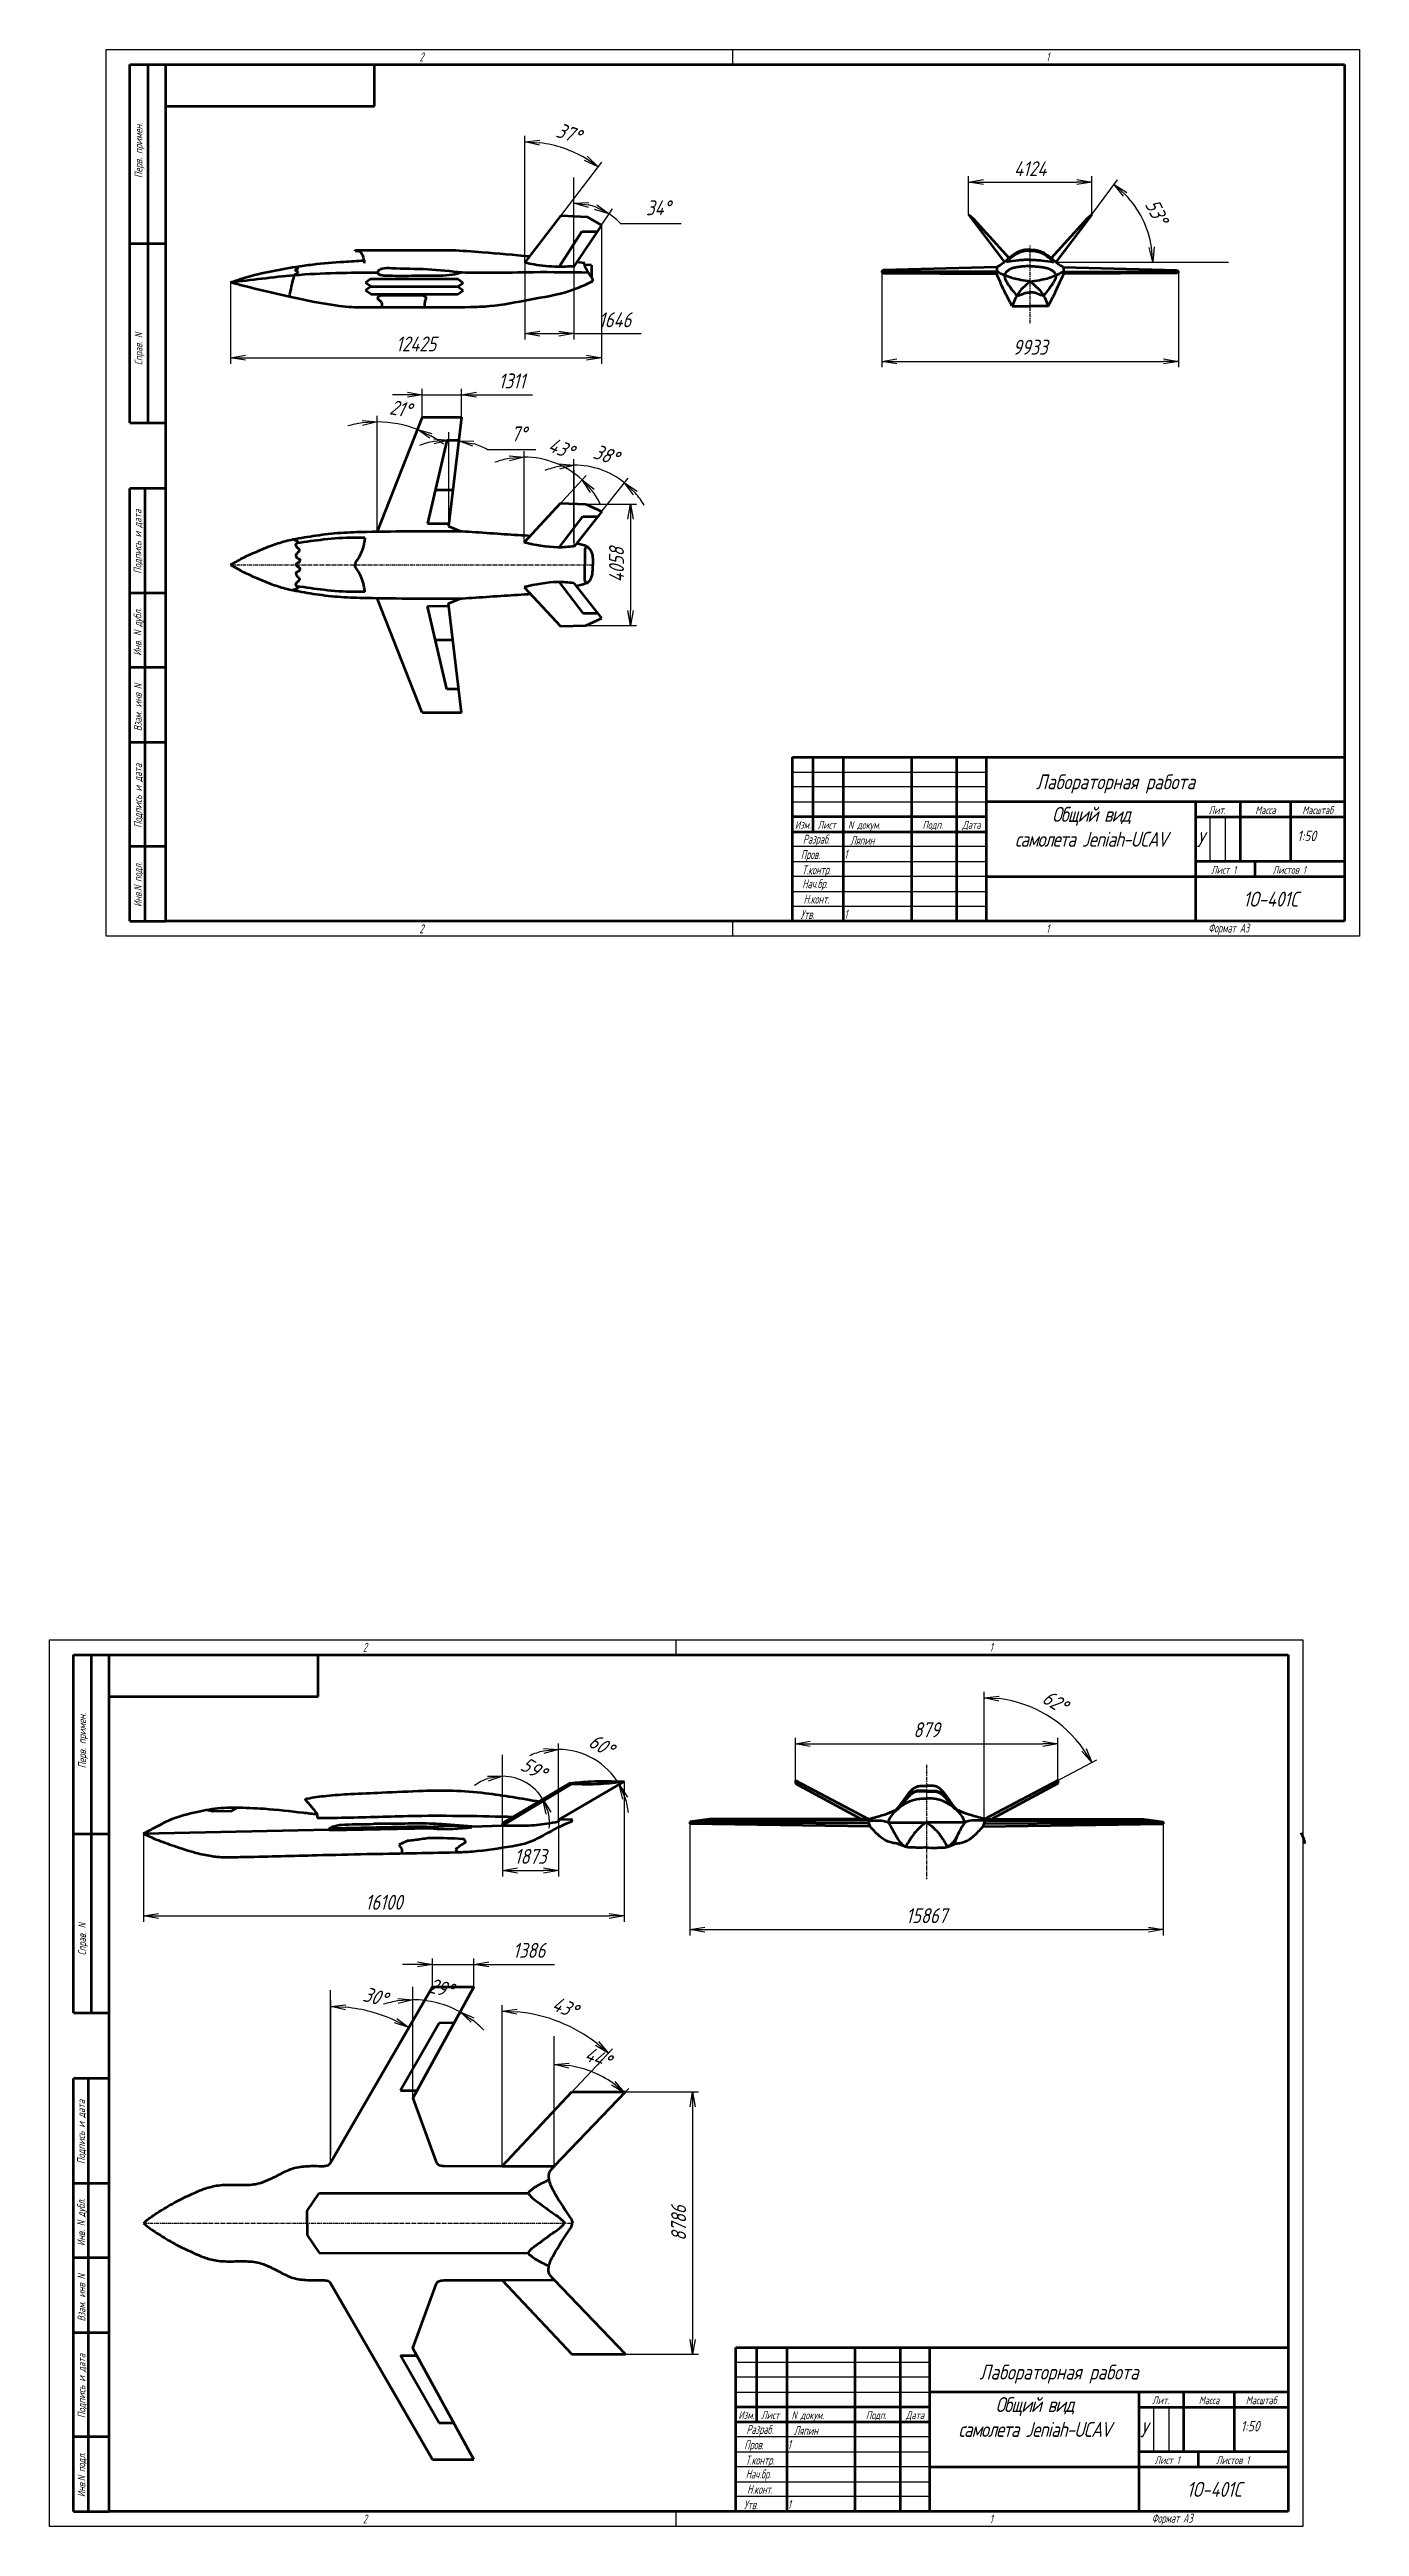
# Model space of a CAD drawing. Header units: millimetres. Extents: x 0 to 1932156, y -475559 to 1027176.
# Drawn here: x 5976 to 6415, y 34982 to 35812 of the extents above; entities that cross this region are included whole.
import ezdxf
from ezdxf.enums import TextEntityAlignment as Align

# ---------------------------------------------------------------- set-up
doc = ezdxf.new("R2010")
doc.units = ezdxf.units.MM
doc.linetypes.add('CENTER', pattern=[2, 1.25, -0.25, 0.25, -0.25])
for name, color, linetype, lineweight in [('_axes (Оси)', 6, 'CENTER', 30), ('_basic (Основной)', 4, 'Continuous', 60), ('_contour (Тонкий)', 7, 'Continuous', 30), ('_remote (Тонкий)', 9, 'Continuous', 30), ('_text (Надписи)', 2, 'Continuous', 30)]:
    doc.layers.add(name, color=color, linetype=linetype, lineweight=lineweight)
doc.styles.add('ESKD', font='eskd.shx', dxfattribs={"oblique": 15, "height": 5})
doc.dimstyles.new('ESKD', dxfattribs={"dimtxt": 5, "dimasz": 5, "dimexe": 2, "dimexo": 0, "dimgap": 2, "dimtad": 1, "dimtoh": 1, "dimzin": 12, "dimdsep": 46, "dimtxsty": 'ESKD', "dimblk1": 'OPEN', "dimblk2": 'OPEN', "dimsah": 1, "dimcen": 5, "dimclrd": 256, "dimclre": 256, "dimclrt": 2, "dimadec": 0, "dimazin": 0, "dimtfac": 1, "dimtmove": 0, "dimatfit": 3, "dimldrblk": 'OPEN', "dimfxl": 1, "dimtolj": 1, "dimtzin": 12, "dimlwd": -1, "dimlwe": -1, "dimarcsym": 0})

msp = doc.modelspace()

# ---------------------------------------------------------------- texts
at = {"layer": '_basic (Основной)', "color": 30, "transparency": 33554687, "style": 'ESKD', "oblique": 15}
for p in [(6306.332, 35564.184), (6287.401, 35031.525)]:
    msp.add_text('Лабораторная работа', height=5, dxfattribs=at).set_placement(p)
at = {"layer": '_contour (Тонкий)', "color": 2, "transparency": 33554687, "char_height": 5, "attachment_point": 1, "style": 'ESKD'}
for insert in [(6289.706, 35558.295), (6270.775, 35025.635)]:
    msp.add_mtext_dynamic_manual_height_columns('\\pxqc;{\\T0.9;Общий вид\\Pсамолета Jeniah-UCAV}', width=70.09073, gutter_width=12.5, heights=[25.222], dxfattribs=dict(at, insert=insert))
at = {"layer": '_text (Надписи)', "transparency": 33554687, "style": 'ESKD', "oblique": 15, "width": 0.8}
for s, height, p in [('2', 3, (6099.706, 35807.971)), ('1', 3, (6309.706, 35807.971)), ('N докум.', 2.6, (6243.339, 35550.957)), ('1', 3, (6242.076, 35540.917)), ('Ляпин', 3, (6244.106, 35545.574)), ('2', 3, (6099.706, 35515.971)), ('1', 3, (6242.076, 35520.848)), ('1', 3, (6309.706, 35515.971)), ('Формат А3', 3, (6364.017, 35516.213)), ('2', 3, (6080.775, 35275.311)), ('1', 3, (6290.775, 35275.311)), ('N докум.', 2.6, (6224.408, 35018.298)), ('Ляпин', 3, (6225.175, 35012.914)), ('1', 3, (6223.145, 35008.257)), ('1', 3, (6223.145, 34988.189)), ('2', 3, (6080.775, 34983.311)), ('1', 3, (6290.775, 34983.311)), ('Формат А3', 3, (6345.087, 34983.554))]:
    msp.add_text(s, height=height, dxfattribs=at).set_placement(p)
at = {"layer": '_text (Надписи)', "transparency": 33554687, "style": 'ESKD', "oblique": 15}
for s, p in [('Перв. примен.', (6006.91, 35778.166)), ('Подпись и дата', (6006.579, 35647.119)), ('Подпись и дата', (6006.712, 35562.009)), ('Перв. примен.', (5987.979, 35245.506)), ('Подпись и дата', (5987.649, 35114.459)), ('Подпись и дата', (5987.782, 35029.35))]:
    msp.add_text(s, height=2.6, rotation=90, dxfattribs=at).set_placement(p, align=Align.CENTER)
at = {"layer": '_text (Надписи)', "transparency": 33554687, "style": 'ESKD', "oblique": 15, "width": 0.8}
for s, p in [('Справ. N', (6006.907, 35711.661)), ('Инв. N дубл.', (6006.573, 35616.866)), ('Взам. инв N', (6006.698, 35591.549)), ('Инв.N подл.', (6006.69, 35532.267)), ('Справ. N', (5987.976, 35179.002)), ('Инв. N дубл.', (5987.642, 35084.206)), ('Взам. инв N', (5987.768, 35058.889)), ('Инв.N подл.', (5987.76, 34999.607))]:
    msp.add_text(s, height=2.6, rotation=90, dxfattribs=at).set_placement(p, align=Align.CENTER)
for s, height, p in [('Изм.', 2.6, (6228.206, 35550.971)), ('Лист', 2.6, (6236.206, 35550.971)), ('Подп.', 2.6, (6271.706, 35550.971)), ('Дата', 2.6, (6284.706, 35550.971)), ('Лит.', 2.6, (6366.996, 35555.928)), ('Масса', 2.6, (6383.218, 35555.928)), ('Масштаб', 2.6, (6400.717, 35555.928)), ('Пров.', 3, (6230.706, 35540.828)), ('Разраб.', 3, (6232.706, 35545.971)), ('Т.контр.', 3, (6232.706, 35535.685)), ('Лист 1', 2.6, (6369.192, 35535.898)), ('Листов 1', 2.6, (6391.167, 35535.898)), ('Hач.бр.', 3, (6232.206, 35531.043)), ('H.конт.', 3, (6232.706, 35525.9)), ('Утв.', 3, (6229.706, 35520.757)), ('Изм.', 2.6, (6209.275, 35018.311)), ('Лист', 2.6, (6217.275, 35018.311)), ('Подп.', 2.6, (6252.775, 35018.311)), ('Дата', 2.6, (6265.775, 35018.311)), ('Лит.', 2.6, (6348.065, 35023.268)), ('Масса', 2.6, (6364.288, 35023.268)), ('Масштаб', 2.6, (6381.786, 35023.268)), ('Разраб.', 3, (6213.775, 35013.311)), ('Пров.', 3, (6211.775, 35008.168)), ('Т.контр.', 3, (6213.775, 35003.026)), ('Лист 1', 2.6, (6350.262, 35003.239)), ('Листов 1', 2.6, (6372.236, 35003.239)), ('Hач.бр.', 3, (6213.275, 34998.383)), ('H.конт.', 3, (6213.775, 34993.24)), ('Утв.', 3, (6210.775, 34988.097))]:
    msp.add_text(s, height=height, dxfattribs=at).set_placement(p, align=Align.CENTER)
at = {"layer": '_text (Надписи)', "transparency": 33554687, "attachment_point": 1, "style": 'ESKD'}
for s, heights, insert, char_height in [('У', [0], (6360.133, 35549.856), 5), ('1:50', [3.5], (6393.862, 35550.314), 3.5), ('У', [0], (6341.203, 35017.196), 5), ('1:50', [3.5], (6374.931, 35017.654), 3.5)]:
    msp.add_mtext_dynamic_manual_height_columns(s, width=10.69599, gutter_width=25, heights=heights, dxfattribs=dict(at, insert=insert, char_height=char_height))
at = {"layer": '_text (Надписи)', "transparency": 33554687, "char_height": 5, "width": 50.53786, "attachment_point": 1, "line_spacing_factor": 0.857143, "style": 'ESKD'}
for insert in [(6359.706, 35529.888), (6340.775, 34997.228)]:
    msp.add_mtext('\\pxqc;1О-401С', dxfattribs=dict(at, insert=insert))

# ---------------------------------------------------------------- blocks, each defined once
blk = doc.blocks.new('_OPEN')
at = {"color": 0, "linetype": 'ByBlock'}
for p, q in [((-1, 0.17), (0, 0)), ((0, 0), (-1, -0.17)), ((0, 0), (-1, 0))]:
    blk.add_line(p, q, dxfattribs=at)
blk = doc.blocks.new('*D295')
at = {"layer": '_contour (Тонкий)', "transparency": 33554687}
for p, q in [((6168.3, 35231.82), (6168.3, 35184.79)), ((6007.3, 35214.38), (6007.3, 35184.79)), ((6012.3, 35186.79), (6163.3, 35186.79))]:
    blk.add_line(p, q, dxfattribs=at)
at = {"layer": 'Defpoints', "color": 0, "transparency": 33554687}
for p in [(6168.3, 35231.82), (6007.3, 35214.38), (6168.3, 35186.79)]:
    blk.add_point(p, dxfattribs=at)
at = {"layer": '_contour (Тонкий)', "transparency": 33554687, "xscale": 5, "yscale": 5, "zscale": 5, "rotation": 180}
blk.add_blockref('_OPEN', (6007.3, 35186.79), dxfattribs=at)
at = {"layer": '_contour (Тонкий)', "transparency": 33554687, "xscale": 5, "yscale": 5, "zscale": 5}
blk.add_blockref('_OPEN', (6168.3, 35186.79), dxfattribs=at)
at = {"layer": '_contour (Тонкий)', "color": 2, "transparency": 33554687, "insert": (6087.8, 35191.39), "char_height": 5, "attachment_point": 5, "style": 'ESKD'}
blk.add_mtext('\\A1;16100', dxfattribs=at)
blk = doc.blocks.new('*D298')
at = {"layer": '_contour (Тонкий)', "transparency": 33554687}
for p, q in [((6127.57, 35217.04), (6127.57, 35200.04)), ((6146.31, 35218.35), (6146.31, 35200.04)), ((6132.57, 35202.04), (6141.31, 35202.04))]:
    blk.add_line(p, q, dxfattribs=at)
at = {"layer": 'Defpoints', "color": 0, "transparency": 33554687}
for p in [(6127.57, 35217.04), (6146.31, 35218.35), (6146.31, 35202.04)]:
    blk.add_point(p, dxfattribs=at)
at = {"layer": '_contour (Тонкий)', "transparency": 33554687, "xscale": 5, "yscale": 5, "zscale": 5, "rotation": 180}
blk.add_blockref('_OPEN', (6127.57, 35202.04), dxfattribs=at)
at = {"layer": '_contour (Тонкий)', "transparency": 33554687, "xscale": 5, "yscale": 5, "zscale": 5}
blk.add_blockref('_OPEN', (6146.31, 35202.04), dxfattribs=at)
at = {"layer": '_contour (Тонкий)', "color": 2, "transparency": 33554687, "insert": (6136.94, 35206.75), "char_height": 5, "attachment_point": 5, "style": 'ESKD'}
blk.add_mtext('\\A1;1873', dxfattribs=at)
blk = doc.blocks.new('*D312')
at = {"layer": '_contour (Тонкий)', "transparency": 33554687}
for p, q in [((6190.3, 35217.63), (6190.3, 35180.22)), ((6348.97, 35217.63), (6348.97, 35180.22)), ((6195.3, 35182.22), (6343.97, 35182.22))]:
    blk.add_line(p, q, dxfattribs=at)
at = {"layer": 'Defpoints', "color": 0, "transparency": 33554687}
for p in [(6190.3, 35217.63), (6348.97, 35217.63), (6348.97, 35182.22)]:
    blk.add_point(p, dxfattribs=at)
at = {"layer": '_contour (Тонкий)', "transparency": 33554687, "xscale": 5, "yscale": 5, "zscale": 5, "rotation": 180}
blk.add_blockref('_OPEN', (6190.3, 35182.22), dxfattribs=at)
at = {"layer": '_contour (Тонкий)', "transparency": 33554687, "xscale": 5, "yscale": 5, "zscale": 5}
blk.add_blockref('_OPEN', (6348.97, 35182.22), dxfattribs=at)
at = {"layer": '_contour (Тонкий)', "color": 2, "transparency": 33554687, "insert": (6269.64, 35186.9), "char_height": 5, "attachment_point": 5, "style": 'ESKD'}
blk.add_mtext('\\A1;15867', dxfattribs=at)
blk = doc.blocks.new('*D315')
at = {"layer": '_contour (Тонкий)', "transparency": 33554687}
for p, q in [((6168.75, 35127.86), (6193.25, 35127.86)), ((6191.25, 35122.86), (6191.25, 35044.99)), ((6168.75, 35039.99), (6193.25, 35039.99))]:
    blk.add_line(p, q, dxfattribs=at)
at = {"layer": 'Defpoints', "color": 0, "transparency": 33554687}
for p in [(6168.75, 35127.86), (6168.75, 35039.99), (6191.25, 35039.99)]:
    blk.add_point(p, dxfattribs=at)
at = {"layer": '_contour (Тонкий)', "transparency": 33554687, "xscale": 5, "yscale": 5, "zscale": 5}
for p, rotation in [((6191.25, 35127.86), 90), ((6191.25, 35039.99), 270)]:
    blk.add_blockref('_OPEN', p, dxfattribs=dict(at, rotation=rotation))
at = {"layer": '_contour (Тонкий)', "color": 2, "transparency": 33554687, "insert": (6186.57, 35083.93), "char_height": 5, "attachment_point": 5, "rotation": 90, "style": 'ESKD'}
blk.add_mtext('\\A1;8786', dxfattribs=at)
blk = doc.blocks.new('*D318')
at = {"layer": '_contour (Тонкий)', "transparency": 33554687}
for p, q in [((6099.09, 35170.58), (6094.09, 35170.58)), ((6104.09, 35163.08), (6104.09, 35172.58)), ((6104.09, 35170.58), (6117.95, 35170.58)), ((6117.95, 35163.08), (6117.95, 35172.58)), ((6122.95, 35170.58), (6145, 35170.58))]:
    blk.add_line(p, q, dxfattribs=at)
at = {"layer": 'Defpoints', "color": 0, "transparency": 33554687}
for p in [(6117.95, 35170.58), (6104.09, 35163.08), (6117.95, 35163.08)]:
    blk.add_point(p, dxfattribs=at)
at = {"layer": '_contour (Тонкий)', "transparency": 33554687, "xscale": 5, "yscale": 5, "zscale": 5}
blk.add_blockref('_OPEN', (6104.09, 35170.58), dxfattribs=at)
at = {"layer": '_contour (Тонкий)', "transparency": 33554687, "xscale": 5, "yscale": 5, "zscale": 5, "rotation": 180}
blk.add_blockref('_OPEN', (6117.95, 35170.58), dxfattribs=at)
at = {"layer": '_contour (Тонкий)', "color": 2, "transparency": 33554687, "insert": (6136.48, 35175.28), "char_height": 5, "attachment_point": 5, "style": 'ESKD'}
blk.add_mtext('\\A1;1386', dxfattribs=at)
blk = doc.blocks.new('*D319')
at = {"layer": '_contour (Тонкий)', "transparency": 33554687}
for p, q in [((6127.58, 35218.63), (6127.58, 35235.59)), ((6128.26, 35218.25), (6142.85, 35226.89))]:
    blk.add_line(p, q, dxfattribs=at)
for start, end in [(108.27264, 126.54529), (30.64598, 90), (354.10069, 12.37333)]:
    blk.add_arc((6127.58, 35217.84), 15.74, start, end, dxfattribs=at)
at = {"layer": '_contour (Тонкий)', "transparency": 33554687, "xscale": 5, "yscale": 5, "zscale": 5}
for p, rotation in [((6127.58, 35233.59), 9.13632201867267), ((6141.12, 35225.87), 111.5096560559234)]:
    blk.add_blockref('_OPEN', p, dxfattribs=dict(at, rotation=rotation))
at = {"layer": '_contour (Тонкий)', "color": 2, "transparency": 33554687, "insert": (6137.98, 35236.1), "char_height": 5, "attachment_point": 5, "rotation": 330.32299, "style": 'ESKD'}
blk.add_mtext('\\A1;59%%d', dxfattribs=at)
blk = doc.blocks.new('*D320')
at = {"layer": '_contour (Тонкий)', "transparency": 33554687}
for p, q in [((6146.31, 35220.18), (6146.31, 35244.56)), ((6147.33, 35219.6), (6168.39, 35231.87))]:
    blk.add_line(p, q, dxfattribs=at)
for start, end in [(102.18439, 114.36879), (30.22488, 90), (5.85609, 18.04049)]:
    blk.add_arc((6146.31, 35219), 23.56, start, end, dxfattribs=at)
at = {"layer": '_contour (Тонкий)', "transparency": 33554687, "xscale": 5, "yscale": 5, "zscale": 5}
for p, rotation in [((6146.31, 35242.56), 6.092197182976633), ((6166.66, 35230.86), 114.1326863469128)]:
    blk.add_blockref('_OPEN', p, dxfattribs=dict(at, rotation=rotation))
at = {"layer": '_contour (Тонкий)', "color": 2, "transparency": 33554687, "insert": (6160.67, 35244), "char_height": 5, "attachment_point": 5, "rotation": 330.11244, "style": 'ESKD'}
blk.add_mtext('\\A1;60%%d', dxfattribs=at)
blk = doc.blocks.new('*D321')
at = {"layer": '_contour (Тонкий)', "transparency": 33554687}
for p, q in [((6069.98, 35106.7), (6069.98, 35158.46)), ((6071.29, 35106.35), (6097.2, 35151.15))]:
    blk.add_line(p, q, dxfattribs=at)
blk.add_arc((6069.98, 35104.08), 52.38, 65.43508, 84.52839, dxfattribs=at)
at = {"layer": '_contour (Тонкий)', "transparency": 33554687, "xscale": 5, "yscale": 5, "zscale": 5}
for p, rotation in [((6069.98, 35156.46), 177.2641927663991), ((6096.2, 35149.42), 332.6992771616618)]:
    blk.add_blockref('_OPEN', p, dxfattribs=dict(at, rotation=rotation))
at = {"layer": '_contour (Тонкий)', "color": 2, "transparency": 33554687, "insert": (6084.92, 35159.78), "char_height": 5, "attachment_point": 5, "rotation": 344.98173, "style": 'ESKD'}
blk.add_mtext('\\A1;30%%d', dxfattribs=at)
blk = doc.blocks.new('*D322')
at = {"layer": '_contour (Тонкий)', "transparency": 33554687}
for p, q in [((6097.51, 35127.47), (6097.51, 35160.72)), ((6098.31, 35127.26), (6114.3, 35156.42))]:
    blk.add_line(p, q, dxfattribs=at)
for start, end in [(98.71657, 107.43313), (61.2482, 90), (43.81507, 52.53164)]:
    blk.add_arc((6097.51, 35125.82), 32.9, start, end, dxfattribs=at)
at = {"layer": '_contour (Тонкий)', "transparency": 33554687, "xscale": 5, "yscale": 5, "zscale": 5}
for p, rotation in [((6097.51, 35158.72), 4.35828310995081), ((6113.34, 35154.66), 146.8899205638725)]:
    blk.add_blockref('_OPEN', p, dxfattribs=dict(at, rotation=rotation))
at = {"layer": '_contour (Тонкий)', "color": 2, "transparency": 33554687, "insert": (6106.97, 35162.69), "char_height": 5, "attachment_point": 5, "rotation": 345.6241, "style": 'ESKD'}
blk.add_mtext('\\A1;29%%d', dxfattribs=at)
blk = doc.blocks.new('*D323')
at = {"layer": '_contour (Тонкий)', "transparency": 33554687}
for p, q in [((6127.43, 35105.61), (6127.43, 35156.96)), ((6129.2, 35104.91), (6164.39, 35142.3))]:
    blk.add_line(p, q, dxfattribs=at)
blk.add_arc((6127.43, 35103.02), 51.94, 52.26107, 84.48243, dxfattribs=at)
at = {"layer": '_contour (Тонкий)', "transparency": 33554687, "xscale": 5, "yscale": 5, "zscale": 5}
for p, rotation in [((6127.43, 35154.96), 177.2412162404071), ((6163.02, 35140.85), 319.5022836391869)]:
    blk.add_blockref('_OPEN', p, dxfattribs=dict(at, rotation=rotation))
at = {"layer": '_contour (Тонкий)', "color": 2, "transparency": 33554687, "insert": (6148.52, 35156.22), "char_height": 5, "attachment_point": 5, "rotation": 338.37175, "style": 'ESKD'}
blk.add_mtext('\\A1;43%%d', dxfattribs=at)
blk = doc.blocks.new('*D324')
at = {"layer": '_contour (Тонкий)', "transparency": 33554687}
for p, q in [((6144.9, 35104.67), (6144.9, 35139.03)), ((6146.07, 35104.19), (6169.85, 35129))]:
    blk.add_line(p, q, dxfattribs=at)
blk.add_arc((6144.9, 35102.96), 34.07, 54.64003, 81.58323, dxfattribs=at)
at = {"layer": '_contour (Тонкий)', "transparency": 33554687, "xscale": 5, "yscale": 5, "zscale": 5}
for p, rotation in [((6144.9, 35137.03), 175.7916156680211), ((6168.46, 35127.56), 320.4316411084169)]:
    blk.add_blockref('_OPEN', p, dxfattribs=dict(at, rotation=rotation))
at = {"layer": '_contour (Тонкий)', "color": 2, "transparency": 33554687, "insert": (6159.52, 35139.37), "char_height": 5, "attachment_point": 5, "rotation": 338.11163, "style": 'ESKD'}
blk.add_mtext('\\A1;44%%d', dxfattribs=at)
blk = doc.blocks.new('*D327')
at = {"layer": '_contour (Тонкий)', "transparency": 33554687}
for p, q in [((6288.93, 35221.19), (6288.93, 35261.92)), ((6290.74, 35220.1), (6326.74, 35239.14))]:
    blk.add_line(p, q, dxfattribs=at)
blk.add_arc((6288.93, 35219.15), 40.76, 34.89566, 82.96792, dxfattribs=at)
at = {"layer": '_contour (Тонкий)', "transparency": 33554687, "xscale": 5, "yscale": 5, "zscale": 5}
for p, rotation in [((6288.93, 35259.92), 176.4839578622731), ((6324.97, 35238.2), 301.3796184760592)]:
    blk.add_blockref('_OPEN', p, dxfattribs=dict(at, rotation=rotation))
at = {"layer": '_contour (Тонкий)', "color": 2, "transparency": 33554687, "insert": (6312.69, 35258.58), "char_height": 5, "attachment_point": 5, "rotation": 328.93179, "style": 'ESKD'}
blk.add_mtext('\\A1;62%%d', dxfattribs=at)
blk = doc.blocks.new('*D388')
at = {"layer": '_contour (Тонкий)', "transparency": 33554687}
for p, q in [((6225.69, 35232.19), (6225.69, 35246.45)), ((6230.69, 35244.45), (6308.59, 35244.45)), ((6313.59, 35232.19), (6313.59, 35246.45))]:
    blk.add_line(p, q, dxfattribs=at)
at = {"layer": 'Defpoints', "color": 0, "transparency": 33554687}
for p in [(6313.59, 35244.45), (6225.69, 35232.19), (6313.59, 35232.19)]:
    blk.add_point(p, dxfattribs=at)
at = {"layer": '_contour (Тонкий)', "transparency": 33554687, "xscale": 5, "yscale": 5, "zscale": 5, "rotation": 180}
blk.add_blockref('_OPEN', (6225.69, 35244.45), dxfattribs=at)
at = {"layer": '_contour (Тонкий)', "transparency": 33554687, "xscale": 5, "yscale": 5, "zscale": 5}
blk.add_blockref('_OPEN', (6313.59, 35244.45), dxfattribs=at)
at = {"layer": '_contour (Тонкий)', "color": 2, "transparency": 33554687, "insert": (6269.64, 35249.16), "char_height": 5, "attachment_point": 5, "style": 'ESKD'}
blk.add_mtext('\\A1;879', dxfattribs=at)
blk = doc.blocks.new('*D260')
at = {"layer": '_contour (Тонкий)', "transparency": 33554687}
for p, q in [((6160.72, 35753.13), (6160.72, 35706.74)), ((6036.47, 35734.04), (6036.47, 35706.74)), ((6041.47, 35708.74), (6155.72, 35708.74))]:
    blk.add_line(p, q, dxfattribs=at)
at = {"layer": 'Defpoints', "color": 0, "transparency": 33554687}
for p in [(6160.72, 35753.13), (6036.47, 35734.04), (6160.72, 35708.74)]:
    blk.add_point(p, dxfattribs=at)
at = {"layer": '_contour (Тонкий)', "transparency": 33554687, "xscale": 5, "yscale": 5, "zscale": 5, "rotation": 180}
blk.add_blockref('_OPEN', (6036.47, 35708.74), dxfattribs=at)
at = {"layer": '_contour (Тонкий)', "transparency": 33554687, "xscale": 5, "yscale": 5, "zscale": 5}
blk.add_blockref('_OPEN', (6160.72, 35708.74), dxfattribs=at)
at = {"layer": '_contour (Тонкий)', "color": 2, "transparency": 33554687, "insert": (6098.6, 35713.35), "char_height": 5, "attachment_point": 5, "style": 'ESKD'}
blk.add_mtext('\\A1;12425', dxfattribs=at)
blk = doc.blocks.new('*D265')
at = {"layer": '_contour (Тонкий)', "transparency": 33554687}
for p, q in [((6135.01, 35740.52), (6135.01, 35714.84)), ((6151.47, 35739.34), (6151.47, 35714.84)), ((6140.01, 35716.84), (6146.47, 35716.84)), ((6151.47, 35716.84), (6174.02, 35716.84))]:
    blk.add_line(p, q, dxfattribs=at)
at = {"layer": 'Defpoints', "color": 0, "transparency": 33554687}
for p in [(6135.01, 35740.52), (6151.47, 35739.34), (6151.47, 35716.84)]:
    blk.add_point(p, dxfattribs=at)
at = {"layer": '_contour (Тонкий)', "transparency": 33554687, "xscale": 5, "yscale": 5, "zscale": 5, "rotation": 180}
blk.add_blockref('_OPEN', (6135.01, 35716.84), dxfattribs=at)
at = {"layer": '_contour (Тонкий)', "transparency": 33554687, "xscale": 5, "yscale": 5, "zscale": 5}
blk.add_blockref('_OPEN', (6151.47, 35716.84), dxfattribs=at)
at = {"layer": '_contour (Тонкий)', "color": 2, "transparency": 33554687, "insert": (6165.25, 35721.44), "char_height": 5, "attachment_point": 5, "style": 'ESKD'}
blk.add_mtext('\\A1;1646', dxfattribs=at)
blk = doc.blocks.new('*D268')
at = {"layer": '_contour (Тонкий)', "transparency": 33554687}
for p, q in [((6095.67, 35696.33), (6090.67, 35696.33)), ((6100.67, 35688.83), (6100.67, 35698.33)), ((6100.67, 35696.33), (6113.79, 35696.33)), ((6113.79, 35688.83), (6113.79, 35698.33)), ((6118.79, 35696.33), (6137.62, 35696.33))]:
    blk.add_line(p, q, dxfattribs=at)
at = {"layer": 'Defpoints', "color": 0, "transparency": 33554687}
for p in [(6113.79, 35696.33), (6100.67, 35688.83), (6113.79, 35688.83)]:
    blk.add_point(p, dxfattribs=at)
at = {"layer": '_contour (Тонкий)', "transparency": 33554687, "xscale": 5, "yscale": 5, "zscale": 5}
blk.add_blockref('_OPEN', (6100.67, 35696.33), dxfattribs=at)
at = {"layer": '_contour (Тонкий)', "transparency": 33554687, "xscale": 5, "yscale": 5, "zscale": 5, "rotation": 180}
blk.add_blockref('_OPEN', (6113.79, 35696.33), dxfattribs=at)
at = {"layer": '_contour (Тонкий)', "color": 2, "transparency": 33554687, "insert": (6130.7, 35700.96), "char_height": 5, "attachment_point": 5, "style": 'ESKD'}
blk.add_mtext('\\A1;1311', dxfattribs=at)
blk = doc.blocks.new('*D273')
at = {"layer": '_contour (Тонкий)', "transparency": 33554687}
for p, q in [((6155.45, 35659.67), (6172.45, 35659.67)), ((6170.45, 35654.67), (6170.45, 35624.09)), ((6155.45, 35619.09), (6172.45, 35619.09))]:
    blk.add_line(p, q, dxfattribs=at)
at = {"layer": 'Defpoints', "color": 0, "transparency": 33554687}
for p in [(6155.45, 35659.67), (6155.45, 35619.09), (6170.45, 35619.09)]:
    blk.add_point(p, dxfattribs=at)
at = {"layer": '_contour (Тонкий)', "transparency": 33554687, "xscale": 5, "yscale": 5, "zscale": 5}
for p, rotation in [((6170.45, 35659.67), 90), ((6170.45, 35619.09), 270)]:
    blk.add_blockref('_OPEN', p, dxfattribs=dict(at, rotation=rotation))
at = {"layer": '_contour (Тонкий)', "color": 2, "transparency": 33554687, "insert": (6165.76, 35639.38), "char_height": 5, "attachment_point": 5, "rotation": 90, "style": 'ESKD'}
blk.add_mtext('\\A1;4058', dxfattribs=at)
blk = doc.blocks.new('*D276')
at = {"layer": '_contour (Тонкий)', "transparency": 33554687}
for p, q in [((6283.74, 35756.75), (6283.74, 35769.57)), ((6288.74, 35767.57), (6319.98, 35767.57)), ((6324.98, 35756.75), (6324.98, 35769.57))]:
    blk.add_line(p, q, dxfattribs=at)
at = {"layer": 'Defpoints', "color": 0, "transparency": 33554687}
for p in [(6324.98, 35767.57), (6283.74, 35756.75), (6324.98, 35756.75)]:
    blk.add_point(p, dxfattribs=at)
at = {"layer": '_contour (Тонкий)', "transparency": 33554687, "xscale": 5, "yscale": 5, "zscale": 5, "rotation": 180}
blk.add_blockref('_OPEN', (6283.74, 35767.57), dxfattribs=at)
at = {"layer": '_contour (Тонкий)', "transparency": 33554687, "xscale": 5, "yscale": 5, "zscale": 5}
blk.add_blockref('_OPEN', (6324.98, 35767.57), dxfattribs=at)
at = {"layer": '_contour (Тонкий)', "color": 2, "transparency": 33554687, "insert": (6304.36, 35772.07), "char_height": 5, "attachment_point": 5, "style": 'ESKD'}
blk.add_mtext('\\A1;4124', dxfattribs=at)
blk = doc.blocks.new('*D279')
at = {"layer": '_contour (Тонкий)', "transparency": 33554687}
for p, q in [((6254.69, 35737.53), (6254.69, 35705.53)), ((6354.03, 35737.53), (6354.03, 35705.53)), ((6259.69, 35707.53), (6349.03, 35707.53))]:
    blk.add_line(p, q, dxfattribs=at)
at = {"layer": 'Defpoints', "color": 0, "transparency": 33554687}
for p in [(6254.69, 35737.53), (6354.03, 35737.53), (6354.03, 35707.53)]:
    blk.add_point(p, dxfattribs=at)
at = {"layer": '_contour (Тонкий)', "transparency": 33554687, "xscale": 5, "yscale": 5, "zscale": 5, "rotation": 180}
blk.add_blockref('_OPEN', (6254.69, 35707.53), dxfattribs=at)
at = {"layer": '_contour (Тонкий)', "transparency": 33554687, "xscale": 5, "yscale": 5, "zscale": 5}
blk.add_blockref('_OPEN', (6354.03, 35707.53), dxfattribs=at)
at = {"layer": '_contour (Тонкий)', "color": 2, "transparency": 33554687, "insert": (6304.36, 35712.26), "char_height": 5, "attachment_point": 5, "style": 'ESKD'}
blk.add_mtext('\\A1;9933', dxfattribs=at)
blk = doc.blocks.new('*D280')
at = {"layer": '_contour (Тонкий)', "transparency": 33554687}
for p, q in [((6135.01, 35742.55), (6135.01, 35783.05)), ((6136.24, 35742.13), (6160.85, 35774.3))]:
    blk.add_line(p, q, dxfattribs=at)
blk.add_arc((6135.01, 35740.52), 40.53, 59.66063, 82.92734, dxfattribs=at)
at = {"layer": '_contour (Тонкий)', "transparency": 33554687, "xscale": 5, "yscale": 5, "zscale": 5}
for p, rotation in [((6135.01, 35781.05), 176.4636685057296), ((6159.64, 35772.71), 326.1242996539644)]:
    blk.add_blockref('_OPEN', p, dxfattribs=dict(at, rotation=rotation))
at = {"layer": '_contour (Тонкий)', "color": 2, "transparency": 33554687, "insert": (6149.71, 35783.93), "char_height": 5, "attachment_point": 5, "rotation": 341.29398, "style": 'ESKD'}
blk.add_mtext('\\A1;37%%d', dxfattribs=at)
blk = doc.blocks.new('*D281')
at = {"layer": '_contour (Тонкий)', "transparency": 33554687}
for p, q in [((6151.47, 35740.4), (6151.47, 35762.51)), ((6152.06, 35740.22), (6164.38, 35758.58)), ((6167.06, 35753.67), (6187.42, 35753.67))]:
    blk.add_line(p, q, dxfattribs=at)
for start, end in [(69.71464, 76.43646), (42.58756, 56.1511)]:
    blk.add_arc((6151.47, 35739.34), 21.17, start, end, dxfattribs=at)
at = {"layer": '_contour (Тонкий)', "transparency": 33554687, "xscale": 5, "yscale": 5, "zscale": 5}
for p, rotation in [((6151.47, 35760.51), 173.2182285154605), ((6163.27, 35756.92), 332.9328713941713)]:
    blk.add_blockref('_OPEN', p, dxfattribs=dict(at, rotation=rotation))
at = {"layer": '_contour (Тонкий)', "color": 2, "transparency": 33554687, "insert": (6179.74, 35758.96), "char_height": 5, "attachment_point": 5, "style": 'ESKD'}
blk.add_mtext('\\A1;34%%d', dxfattribs=at)
blk = doc.blocks.new('*D282')
at = {"layer": '_contour (Тонкий)', "transparency": 33554687}
for p, q in [((6085.6, 35652.36), (6085.6, 35689.24)), ((6086.27, 35652.24), (6099.78, 35686.55))]:
    blk.add_line(p, q, dxfattribs=at)
for start, end in [(97.8098, 105.6196), (68.5138, 90), (52.89419, 60.70399)]:
    blk.add_arc((6085.6, 35650.53), 36.71, start, end, dxfattribs=at)
at = {"layer": '_contour (Тонкий)', "transparency": 33554687, "xscale": 5, "yscale": 5, "zscale": 5}
for p, rotation in [((6085.6, 35687.24), 3.904900282224995), ((6099.04, 35684.69), 154.6088952431055)]:
    blk.add_blockref('_OPEN', p, dxfattribs=dict(at, rotation=rotation))
at = {"layer": '_contour (Тонкий)', "color": 2, "transparency": 33554687, "insert": (6093.4, 35691.67), "char_height": 5, "attachment_point": 5, "rotation": 349.2569, "style": 'ESKD'}
blk.add_mtext('\\A1;21%%d', dxfattribs=at)
blk = doc.blocks.new('*D284')
at = {"layer": '_contour (Тонкий)', "transparency": 33554687}
for p, q in [((6109.56, 35654.58), (6109.56, 35683.16)), ((6109.72, 35654.57), (6113.09, 35682.95)), ((6122.38, 35678.05), (6138.74, 35678.05))]:
    blk.add_line(p, q, dxfattribs=at)
for start, end in [(100.25348, 110.50696), (83.24197, 90), (62.73501, 72.98849)]:
    blk.add_arc((6109.56, 35653.18), 27.98, start, end, dxfattribs=at)
at = {"layer": '_contour (Тонкий)', "transparency": 33554687, "xscale": 5, "yscale": 5, "zscale": 5}
for p, rotation in [((6109.56, 35681.16), 5.126738907187343), ((6112.85, 35680.96), 168.115230764264)]:
    blk.add_blockref('_OPEN', p, dxfattribs=dict(at, rotation=rotation))
at = {"layer": '_contour (Тонкий)', "color": 2, "transparency": 33554687, "insert": (6133.06, 35683.22), "char_height": 5, "attachment_point": 5, "style": 'ESKD'}
blk.add_mtext('\\A1;7%%d', dxfattribs=at)
blk = doc.blocks.new('*D287')
at = {"layer": '_contour (Тонкий)', "transparency": 33554687}
for p, q in [((6134.83, 35648.25), (6134.83, 35677.45)), ((6135.8, 35647.87), (6155.63, 35669.3))]:
    blk.add_line(p, q, dxfattribs=at)
for start, end in [(47.20975, 90), (100.02093, 110.04185), (27.1679, 37.18882)]:
    blk.add_arc((6134.83, 35646.82), 28.62, start, end, dxfattribs=at)
at = {"layer": '_contour (Тонкий)', "transparency": 33554687, "xscale": 5, "yscale": 5, "zscale": 5}
for p, rotation in [((6134.83, 35675.45), 5.010462572476941), ((6154.27, 35667.83), 132.1992867942885)]:
    blk.add_blockref('_OPEN', p, dxfattribs=dict(at, rotation=rotation))
at = {"layer": '_contour (Тонкий)', "color": 2, "transparency": 33554687, "insert": (6147.2, 35678.41), "char_height": 5, "attachment_point": 5, "rotation": 338.60487, "style": 'ESKD'}
blk.add_mtext('\\A1;43%%d', dxfattribs=at)
blk = doc.blocks.new('*D289')
at = {"layer": '_contour (Тонкий)', "transparency": 33554687}
for p, q in [((6151.51, 35646.89), (6151.51, 35674.77)), ((6152.36, 35646.59), (6169.71, 35668.41))]:
    blk.add_line(p, q, dxfattribs=at)
for start, end in [(100.53243, 111.06487), (51.50769, 90), (30.44282, 40.97526)]:
    blk.add_arc((6151.51, 35645.53), 27.24, start, end, dxfattribs=at)
at = {"layer": '_contour (Тонкий)', "transparency": 33554687, "xscale": 5, "yscale": 5, "zscale": 5}
for p, rotation in [((6151.51, 35672.77), 5.266216945569376), ((6168.47, 35666.85), 136.2414742994471)]:
    blk.add_blockref('_OPEN', p, dxfattribs=dict(at, rotation=rotation))
at = {"layer": '_contour (Тонкий)', "color": 2, "transparency": 33554687, "insert": (6162.24, 35676.24), "char_height": 5, "attachment_point": 5, "rotation": 340.75385, "style": 'ESKD'}
blk.add_mtext('\\A1;38%%d', dxfattribs=at)
blk = doc.blocks.new('*D291')
at = {"layer": '_contour (Тонкий)', "transparency": 33554687}
for p, q in [((6324.98, 35756.75), (6333.67, 35768.34)), ((6336.74, 35740.78), (6347.45, 35740.78))]:
    blk.add_line(p, q, dxfattribs=at)
blk.add_arc((6313, 35740.78), 32.45, 8.83757, 44.29301, dxfattribs=at)
at = {"layer": '_contour (Тонкий)', "transparency": 33554687, "xscale": 5, "yscale": 5, "zscale": 5}
for p, rotation in [((6332.47, 35766.74), 138.7117909076945), ((6345.45, 35740.78), 274.4187855817448)]:
    blk.add_blockref('_OPEN', p, dxfattribs=dict(at, rotation=rotation))
at = {"layer": '_contour (Тонкий)', "color": 2, "transparency": 33554687, "insert": (6346.76, 35757.66), "char_height": 5, "attachment_point": 5, "rotation": 296.56529, "style": 'ESKD'}
blk.add_mtext('\\A1;53%%d', dxfattribs=at)

# ---------------------------------------------------------------- dimensions: what is measured, and where the dimension line sits
at = {"layer": '_contour (Тонкий)', "transparency": 33554687}
for base, center, p1, p2, picture, middle in [((6152.105, 35777.27), (6135.014, 35740.52), (6136.245, 35742.129), (6135.014, 35742.546), '*D280', (6149.711, 35783.926)), ((6343.914, 35750.655), (6313.003, 35740.784), (6324.981, 35756.754), (6336.736, 35740.784), '*D291', (6346.763, 35757.664)), ((6155.616, 35760.101), (6151.474, 35739.339), (6151.474, 35740.398), (6152.063, 35740.218), '*D281', (6179.742, 35758.962)), ((6094.679, 35686.098), (6085.597, 35650.529), (6085.597, 35652.364), (6086.269, 35652.237), '*D282', (6093.403, 35691.672)), ((6110.66, 35681.137), (6109.56, 35653.182), (6109.56, 35654.581), (6109.725, 35654.571), '*D284', (6133.059, 35683.217)), ((6148.498, 35671.973), (6134.827, 35646.824), (6135.8, 35647.874), (6134.827, 35648.255), '*D287', (6147.201, 35678.407)), ((6163.309, 35670.079), (6151.514, 35645.527), (6151.514, 35646.889), (6152.361, 35646.593), '*D289', (6162.238, 35676.243)), ((6315.904, 35249.718), (6288.933, 35219.151), (6288.933, 35221.189), (6290.735, 35220.104), '*D327', (6312.69, 35258.582)), ((6161.403, 35237.088), (6146.309, 35219.003), (6146.309, 35220.181), (6147.327, 35219.596), '*D320', (6160.673, 35243.996)), ((6137.608, 35229.981), (6127.579, 35217.845), (6128.256, 35218.246), (6127.579, 35218.632), '*D319', (6137.984, 35236.103)), ((6087.914, 35153.29), (6069.979, 35104.08), (6071.29, 35106.347), (6069.979, 35106.698), '*D321', (6084.924, 35159.783)), ((6108.316, 35156.895), (6097.514, 35125.821), (6097.514, 35127.466), (6098.306, 35127.263), '*D322', (6106.965, 35162.694)), ((6152.478, 35148.517), (6127.425, 35103.017), (6129.205, 35104.909), (6127.425, 35105.614), '*D323', (6148.522, 35156.225)), ((6161.507, 35132.705), (6144.895, 35102.962), (6144.895, 35104.665), (6146.074, 35104.192), '*D324', (6159.522, 35139.368))]:
    dim = msp.add_angular_dim_3p(base=base, center=center, p1=p1, p2=p2, dimstyle='ESKD', dxfattribs=at)
    dim.commit()
    dim.dimension.update_dxf_attribs({"geometry": picture, "text_midpoint": middle})
for base, p1, p2, text, picture, middle in [((6324.981, 35767.574), (6283.738, 35756.754), (6324.981, 35756.754), '4124', '*D276', (6304.36, 35772.074)), ((6160.723, 35708.743), (6036.471, 35734.038), (6160.723, 35753.13), '12425', '*D260', (6098.597, 35713.347)), ((6151.474, 35716.839), (6135.014, 35740.52), (6151.474, 35739.339), '1646', '*D265', (6165.247, 35721.443)), ((6354.026, 35707.531), (6254.693, 35737.531), (6354.026, 35737.531), '9933', '*D279', (6304.36, 35712.264)), ((6113.785, 35696.334), (6100.675, 35688.834), (6113.785, 35688.834), '1311', '*D268', (6130.705, 35700.963)), ((6313.59, 35244.455), (6225.689, 35232.186), (6313.59, 35232.186), '879', '*D388', (6269.639, 35249.162)), ((6168.303, 35186.79), (6007.3, 35214.38), (6168.303, 35231.817), '16100', '*D295', (6087.801, 35191.394)), ((6146.309, 35202.042), (6127.575, 35217.042), (6146.309, 35218.349), '1873', '*D298', (6136.942, 35206.749)), ((6348.974, 35182.221), (6190.304, 35217.63), (6348.974, 35217.63), '15867', '*D312', (6269.639, 35186.902)), ((6117.954, 35170.575), (6104.091, 35163.075), (6117.954, 35163.075), '1386', '*D318', (6136.478, 35175.283))]:
    dim = msp.add_linear_dim(base=base, p1=p1, p2=p2, text=text, dimstyle='ESKD', dxfattribs=at)
    dim.commit()
    dim.dimension.update_dxf_attribs({"geometry": picture, "text_midpoint": middle})
for base, p1, p2, text, picture, middle in [((6170.445, 35619.093), (6155.445, 35659.673), (6155.445, 35619.093), '4058', '*D273', (6165.764, 35639.383)), ((6191.25, 35039.994), (6168.75, 35127.857), (6168.75, 35039.994), '8786', '*D315', (6186.569, 35083.926))]:
    dim = msp.add_linear_dim(base=base, p1=p1, p2=p2, angle=90, text=text, dimstyle='ESKD', dxfattribs=at)
    dim.commit()
    dim.dimension.update_dxf_attribs({"geometry": picture, "text_midpoint": middle})

# ---------------------------------------------------------------- linework, layer by layer
at = {"layer": '_axes (Оси)', "transparency": 33554687}
for p, q in [((6304.36, 35720.294), (6304.36, 35746.426)), ((6036.471, 35639.383), (6157.805, 35639.383)), ((6269.639, 35237.434), (6269.639, 35199.174)), ((6007.3, 35083.926), (6150.992, 35083.926))]:
    msp.add_line(p, q, dxfattribs=at)
at = {"layer": '_basic (Основной)', "transparency": 33554687}
for p, q in [((6002.706, 35806.971), (6014.706, 35806.971)), ((6002.706, 35686.971), (6002.706, 35806.971)), ((6008.706, 35806.971), (6008.706, 35686.971)), ((6014.706, 35519.971), (6014.706, 35806.971)), ((6014.706, 35806.971), (6409.706, 35806.971)), ((6084.706, 35792.971), (6084.706, 35806.971)), ((6409.706, 35806.971), (6409.706, 35519.971)), ((6014.706, 35792.971), (6084.706, 35792.971)), ((6135.014, 35740.52), (6147.179, 35756.423)), ((6146.521, 35739.212), (6154.087, 35751.059)), ((6147.179, 35756.423), (6155.976, 35755.917)), ((6160.723, 35753.13), (6151.474, 35739.339)), ((6154.087, 35751.059), (6159.334, 35751.059)), ((6155.976, 35755.917), (6160.723, 35753.13)), ((6283.738, 35756.754), (6284.92, 35755.056)), ((6283.738, 35756.754), (6285.21, 35755.394)), ((6284.92, 35755.056), (6295.716, 35740.784)), ((6285.21, 35755.394), (6297.297, 35742.103)), ((6323.509, 35755.394), (6311.422, 35742.103)), ((6323.8, 35755.056), (6313.003, 35740.784)), ((6324.981, 35756.754), (6323.509, 35755.394)), ((6324.981, 35756.754), (6323.8, 35755.056)), ((6002.706, 35746.971), (6014.706, 35746.971)), ((6083.416, 35735.144), (6081.642, 35733.864)), ((6083.416, 35732.583), (6081.642, 35733.864)), ((6083.416, 35735.144), (6112.587, 35735.144)), ((6112.587, 35735.144), (6114.361, 35733.864)), ((6112.587, 35732.583), (6114.361, 35733.864)), ((6155.095, 35740.46), (6152.387, 35740.702)), ((6157.344, 35739.786), (6155.1, 35739.835)), ((6157.344, 35739.786), (6157.357, 35735.754)), ((6293.118, 35737.671), (6254.693, 35737.531)), ((6293.226, 35739.112), (6255.089, 35738.022)), ((6255.091, 35737.049), (6293.088, 35736.897)), ((6293.231, 35737.671), (6293.088, 35736.897)), ((6293.226, 35739.112), (6293.231, 35737.671)), ((6315.493, 35739.112), (6315.488, 35737.671)), ((6315.488, 35737.671), (6315.631, 35736.897)), ((6315.493, 35739.112), (6353.63, 35738.022)), ((6315.601, 35737.671), (6354.026, 35737.531)), ((6353.628, 35737.049), (6315.631, 35736.897)), ((6083.416, 35732.583), (6081.642, 35731.302)), ((6083.416, 35730.022), (6081.642, 35731.302)), ((6083.416, 35732.583), (6112.587, 35732.583)), ((6083.416, 35730.022), (6112.587, 35730.022)), ((6087.096, 35729.654), (6100.799, 35729.654)), ((6112.587, 35732.583), (6114.361, 35731.302)), ((6112.587, 35730.022), (6114.361, 35731.302)), ((6298.321, 35726.028), (6304.36, 35726.028)), ((6310.398, 35726.028), (6304.36, 35726.028)), ((6002.706, 35686.971), (6014.706, 35686.971)), ((6100.675, 35688.834), (6085.597, 35650.529)), ((6100.675, 35688.834), (6113.785, 35688.834)), ((6113.785, 35688.834), (6109.465, 35652.375)), ((6108.927, 35681.063), (6102.431, 35653.218)), ((6112.864, 35681.063), (6108.927, 35681.063)), ((6014.706, 35664.971), (6002.706, 35664.971)), ((6002.706, 35519.971), (6002.706, 35664.971)), ((6007.706, 35664.971), (6007.706, 35519.971)), ((6105.064, 35664.503), (6110.902, 35664.503)), ((6134.827, 35646.824), (6147.006, 35659.98)), ((6147.006, 35659.98), (6155.445, 35659.673)), ((6155.445, 35659.673), (6160.838, 35657.253)), ((6102.431, 35653.218), (6109.56, 35653.182)), ((6109.465, 35652.375), (6113.534, 35650.64)), ((6146.542, 35645.199), (6154.487, 35655.549)), ((6160.838, 35657.253), (6151.514, 35645.527)), ((6154.487, 35655.549), (6159.483, 35655.549)), ((6002.706, 35629.971), (6014.706, 35629.971)), ((6100.675, 35589.933), (6085.597, 35628.238)), ((6109.465, 35626.392), (6113.534, 35628.127)), ((6113.785, 35589.933), (6109.465, 35626.392)), ((6134.827, 35631.943), (6147.006, 35618.787)), ((6146.542, 35633.567), (6154.487, 35623.218)), ((6160.838, 35621.514), (6151.514, 35633.239)), ((6102.431, 35625.549), (6109.56, 35625.585)), ((6108.927, 35597.703), (6102.431, 35625.549)), ((6147.006, 35618.787), (6155.445, 35619.093)), ((6154.487, 35623.218), (6159.483, 35623.218)), ((6155.445, 35619.093), (6160.838, 35621.514)), ((6105.064, 35614.264), (6110.902, 35614.264)), ((6014.706, 35604.971), (6002.706, 35604.971)), ((6112.864, 35597.703), (6108.927, 35597.703)), ((6100.675, 35589.933), (6113.785, 35589.933)), ((6002.706, 35579.971), (6014.706, 35579.971)), ((6289.706, 35519.971), (6289.706, 35574.971)), ((6014.706, 35544.971), (6002.706, 35544.971)), ((6002.706, 35519.971), (6014.706, 35519.971)), ((6409.706, 35519.971), (6014.706, 35519.971)), ((5983.775, 35274.311), (5995.775, 35274.311)), ((5983.775, 35154.311), (5983.775, 35274.311)), ((5989.775, 35274.311), (5989.775, 35154.311)), ((5995.775, 34987.311), (5995.775, 35274.311)), ((5995.775, 35274.311), (6390.775, 35274.311)), ((6065.775, 35260.311), (6065.775, 35274.311)), ((6390.775, 35274.311), (6390.775, 34987.311)), ((5995.775, 35260.311), (6065.775, 35260.311)), ((6150.533, 35230.968), (6127.575, 35217.101)), ((6127.579, 35217.845), (6150.362, 35231.343)), ((6168.303, 35231.817), (6146.294, 35218.995)), ((6150.533, 35230.968), (6150.324, 35231.321)), ((6225.689, 35232.186), (6250.045, 35219.31)), ((6225.689, 35232.186), (6225.689, 35231.212)), ((6225.689, 35231.212), (6247.644, 35219.308)), ((6313.59, 35232.186), (6289.234, 35219.31)), ((6313.59, 35231.212), (6291.634, 35219.308)), ((6313.59, 35232.186), (6313.59, 35231.212)), ((6028.632, 35222.374), (6030.534, 35221.89)), ((6030.534, 35221.89), (6036.818, 35222.035)), ((6036.818, 35222.035), (6038.717, 35223.102)), ((6150.72, 35219.097), (6146.294, 35218.995)), ((6196.941, 35219.266), (6190.304, 35218.293)), ((6250.345, 35219.31), (6196.941, 35219.266)), ((6250.345, 35218.78), (6250.345, 35219.31)), ((6288.933, 35219.31), (6342.338, 35219.266)), ((6288.933, 35218.78), (6288.934, 35219.31)), ((6342.338, 35219.266), (6348.974, 35218.293)), ((5983.775, 35214.311), (5995.775, 35214.311)), ((6007.3, 35214.38), (6069.444, 35215.817)), ((6069.577, 35215.524), (6069.444, 35215.817)), ((6069.577, 35215.524), (6103.783, 35216.2)), ((6069.755, 35216.19), (6100.715, 35216.931)), ((6095.753, 35211.912), (6092.82, 35210.658)), ((6100.715, 35216.931), (6103.727, 35216.606)), ((6103.727, 35216.606), (6103.783, 35216.2)), ((6117.33, 35216.731), (6107.368, 35217.526)), ((6117.33, 35216.731), (6127.575, 35217.101)), ((6117.33, 35216.731), (6117.335, 35216.504)), ((6127.579, 35217.845), (6127.575, 35217.101)), ((6146.294, 35218.995), (6146.309, 35218.349)), ((6196.799, 35218.804), (6190.304, 35218.293)), ((6190.304, 35218.293), (6190.304, 35217.63)), ((6196.897, 35218.161), (6190.304, 35217.63)), ((6250.706, 35216.769), (6190.304, 35217.63)), ((6250.345, 35218.78), (6196.799, 35218.804)), ((6250.345, 35217.763), (6196.897, 35218.161)), ((6250.345, 35218.78), (6250.338, 35217.763)), ((6250.706, 35216.769), (6250.345, 35217.763)), ((6288.573, 35216.769), (6288.933, 35217.763)), ((6288.573, 35216.769), (6348.974, 35217.63)), ((6288.933, 35218.78), (6342.479, 35218.804)), ((6288.933, 35218.78), (6288.941, 35217.763)), ((6288.933, 35217.763), (6342.382, 35218.161)), ((6342.382, 35218.161), (6348.974, 35217.63)), ((6342.479, 35218.804), (6348.974, 35218.293)), ((6348.974, 35218.293), (6348.974, 35217.63)), ((6092.82, 35210.658), (6093.799, 35209.129)), ((6093.799, 35209.129), (6093.823, 35207.772)), ((6111.93, 35209.218), (6112.322, 35208.175)), ((6069.979, 35104.08), (6104.091, 35163.075)), ((6117.954, 35163.075), (6097.514, 35125.821)), ((6104.091, 35163.075), (6117.954, 35163.075)), ((5983.775, 35154.311), (5995.775, 35154.311)), ((6106.323, 35150.931), (6093.335, 35128.298)), ((6111.311, 35150.968), (6106.323, 35150.931)), ((5995.775, 35132.311), (5983.775, 35132.311)), ((5983.775, 34987.311), (5983.775, 35132.311)), ((5988.775, 35132.311), (5988.775, 34987.311)), ((6093.335, 35128.298), (6098.874, 35128.298)), ((6127.425, 35103.017), (6150.798, 35127.857)), ((6168.75, 35127.857), (6144.895, 35102.962)), ((6150.798, 35127.857), (6168.75, 35127.857)), ((6097.514, 35125.821), (6105.178, 35104.668)), ((6107.967, 35103.079), (6127.425, 35103.017)), ((6127.425, 35103.017), (6144.895, 35102.962)), ((5983.775, 35097.311), (5995.775, 35097.311)), ((6062.059, 35087.988), (6066.091, 35093.939)), ((6062.059, 35083.926), (6062.059, 35087.988)), ((6066.091, 35093.939), (6136.313, 35093.955)), ((6062.059, 35083.926), (6062.059, 35083.926)), ((6062.059, 35083.926), (6062.059, 35079.864)), ((6062.059, 35083.926), (6062.059, 35083.926)), ((6062.059, 35079.864), (6066.091, 35073.912)), ((5995.775, 35072.311), (5983.775, 35072.311)), ((6066.091, 35073.912), (6136.313, 35073.896)), ((6069.979, 35063.772), (6104.091, 35004.776)), ((6097.514, 35042.03), (6105.178, 35063.183)), ((6107.967, 35064.773), (6127.425, 35064.834)), ((6127.425, 35064.834), (6144.895, 35064.889)), ((6127.425, 35064.834), (6150.798, 35039.994)), ((6168.75, 35039.994), (6144.895, 35064.889)), ((5983.775, 35047.311), (5995.775, 35047.311)), ((6106.323, 35016.92), (6093.335, 35039.553)), ((6093.335, 35039.553), (6098.874, 35039.553)), ((6117.954, 35004.776), (6097.514, 35042.03)), ((6150.798, 35039.994), (6168.75, 35039.994)), ((6270.775, 34987.311), (6270.775, 35042.311)), ((5995.775, 35012.311), (5983.775, 35012.311)), ((6111.311, 35016.883), (6106.323, 35016.92)), ((6104.091, 35004.776), (6117.954, 35004.776)), ((5983.775, 34987.311), (5995.775, 34987.311)), ((6390.775, 34987.311), (5995.775, 34987.311))]:
    msp.add_line(p, q, dxfattribs=at)
at = {"layer": '_basic (Основной)', "linetype": 'Continuous', "transparency": 33554687}
for p, q in [((6224.706, 35574.971), (6409.706, 35574.971)), ((6224.706, 35519.971), (6224.706, 35574.971)), ((6231.706, 35549.971), (6231.706, 35574.971)), ((6241.706, 35574.971), (6241.706, 35519.971)), ((6264.706, 35519.971), (6264.706, 35574.971)), ((6279.706, 35574.971), (6279.706, 35519.971)), ((6409.706, 35559.971), (6289.706, 35559.971)), ((6359.706, 35559.971), (6359.706, 35519.971)), ((6374.706, 35559.971), (6374.706, 35539.971)), ((6391.706, 35539.971), (6391.706, 35559.971)), ((6289.706, 35554.971), (6224.706, 35554.971)), ((6359.706, 35554.971), (6409.706, 35554.971)), ((6224.706, 35549.971), (6289.706, 35549.971)), ((6289.706, 35534.971), (6409.706, 35534.971)), ((6409.706, 35539.971), (6359.706, 35539.971)), ((6379.706, 35534.971), (6379.706, 35539.971)), ((6205.775, 35042.311), (6390.775, 35042.311)), ((6205.775, 34987.311), (6205.775, 35042.311)), ((6212.775, 35017.311), (6212.775, 35042.311)), ((6222.775, 35042.311), (6222.775, 34987.311)), ((6245.775, 34987.311), (6245.775, 35042.311)), ((6260.775, 35042.311), (6260.775, 34987.311)), ((6270.775, 35022.311), (6205.775, 35022.311)), ((6390.775, 35027.311), (6270.775, 35027.311)), ((6340.775, 35027.311), (6340.775, 34987.311)), ((6340.775, 35022.311), (6390.775, 35022.311)), ((6355.775, 35027.311), (6355.775, 35007.311)), ((6372.775, 35007.311), (6372.775, 35027.311)), ((6205.775, 35017.311), (6270.775, 35017.311)), ((6390.775, 35007.311), (6340.775, 35007.311)), ((6360.775, 35002.311), (6360.775, 35007.311)), ((6270.775, 35002.311), (6390.775, 35002.311))]:
    msp.add_line(p, q, dxfattribs=at)
at = {"layer": '_basic (Основной)', "transparency": 33554687}
for points, start_tangent, end_tangent in [([(6078.227, 35744.595), (6078.189, 35744.658), (6078.315, 35744.792)], (-0.0090868, 0.011699), (0.014797, 0.009133)), ([(6078.227, 35744.595), (6079.671, 35744.369), (6080.617, 35743.096), (6081.253, 35740.406)], (0.0142625, 0.0000072), (0.001894, -0.0129841)), ([(6078.315, 35744.792), (6082.025, 35744.792), (6098.451, 35744.794), (6103.963, 35744.779)], (0.0133333, -0.0000001), (0.0133333, -0.0000409)), ([(6103.963, 35744.779), (6110.484, 35744.754), (6120.796, 35744.133), (6136.719, 35742.717)], (0.013337, 0.000088), (0.0132741, -0.0012301)), ([(6304.36, 35744.934), (6302.926, 35744.879), (6301.761, 35744.663), (6300.135, 35744.067), (6298.13, 35742.767), (6296.18, 35741.17), (6294.527, 35739.897), (6293.768, 35739.437), (6293.226, 35739.112)], (-0.0133646, -0.0000478), (-0.0114169, -0.0068828)), ([(6304.36, 35744.583), (6302.589, 35744.47), (6300.585, 35743.859), (6298.852, 35742.823), (6297.46, 35741.771), (6296.423, 35740.792)], (-0.0133649, -0.0002801), (-0.009493, -0.0093891)), ([(6304.36, 35744.934), (6305.793, 35744.879), (6306.958, 35744.663), (6308.584, 35744.067), (6310.589, 35742.767), (6312.54, 35741.17), (6314.192, 35739.897), (6314.951, 35739.437), (6315.493, 35739.112)], (0.0133646, -0.0000478), (0.0114169, -0.0068828)), ([(6304.36, 35744.583), (6306.13, 35744.47), (6308.134, 35743.859), (6309.867, 35742.823), (6311.26, 35741.771), (6312.296, 35740.792)], (0.0133649, -0.0002801), (0.009493, -0.0093891)), ([(6036.471, 35734.038), (6039.886, 35735.16), (6049.095, 35737.525), (6058.391, 35739.235)], (0.0126374, 0.0042552), (0.0131434, 0.002248)), ([(6036.471, 35734.038), (6046.969, 35735.279), (6057.787, 35736.422), (6085.76, 35737.343)], (0.0132388, 0.0015734), (0.0133492, 0.0000951)), ([(6036.471, 35734.038), (6040.652, 35732.941), (6056.24, 35729.208), (6072.873, 35726.172), (6077.11, 35725.765), (6083.946, 35725.641), (6101.937, 35725.67), (6116.745, 35725.762), (6123.269, 35726.074), (6136.721, 35728.258), (6150.288, 35731.253), (6157.749, 35734.341)], (0.0128909, -0.0034083), (0.0121835, 0.0055338)), ([(6056.13, 35729.232), (6056.894, 35732.551), (6057.83, 35736.426)], (0.0029549, 0.013002), (0.0031714, 0.012951)), ([(6057.83, 35736.426), (6058.219, 35736.747), (6058.74, 35737.044), (6058.965, 35737.237), (6059.053, 35737.446), (6058.898, 35737.653), (6058.51, 35737.814), (6058.249, 35737.937), (6058.174, 35738.026), (6058.159, 35738.146), (6058.278, 35738.279), (6058.695, 35738.458), (6058.978, 35738.622), (6058.979, 35738.774), (6058.713, 35738.929), (6058.457, 35739.009), (6058.347, 35739.053), (6058.318, 35739.222)], (0.0098781, 0.0090442), (0.0008585, 0.0155822)), ([(6058.391, 35739.235), (6064.019, 35739.992), (6074.413, 35740.905), (6081.192, 35741.308)], (0.0132027, 0.0018748), (0.013311, 0.0007538)), ([(6085.76, 35737.343), (6086.156, 35738.023), (6087.253, 35738.602), (6090.386, 35738.768), (6102.479, 35738.396), (6113.992, 35737.361)], (0.0057197, 0.012438), (0.0132641, -0.0014463)), ([(6085.76, 35737.343), (6085.881, 35736.969), (6086.876, 35736.454), (6088.535, 35736.288), (6097.217, 35736.232), (6106.497, 35736.287), (6110.81, 35736.618), (6113.992, 35737.361)], (0.0030383, -0.0134765), (0.012913, 0.0034477)), ([(6113.992, 35737.361), (6123.712, 35737.25), (6137.996, 35737.441), (6156.317, 35737.316)], (0.0133326, -0.0002357), (0.0133333, -0.0002015)), ([(6151.474, 35739.339), (6146.081, 35739.215), (6138.121, 35739.926), (6135.014, 35740.52)], (-0.0133261, -0.0005367), (-0.0130699, 0.0026385)), ([(6157.749, 35734.341), (6157.823, 35734.604), (6157.823, 35734.995), (6157.747, 35735.172), (6157.33, 35735.79), (6156.193, 35737.519), (6155.398, 35738.958), (6155.12, 35739.703), (6155.095, 35740.46)], (0.0040229, 0.0126534), (0.0005587, 0.0135055)), ([(6255.089, 35738.022), (6254.693, 35737.512), (6255.091, 35737.049)], (-0.0125267, -0.0106279), (0.0127965, -0.0100098)), ([(6298.321, 35726.028), (6295.71, 35731.119), (6293.088, 35736.897)], (-0.0062189, 0.0117992), (-0.0053601, 0.012214)), ([(6304.36, 35734.198), (6301.193, 35734.773), (6296.261, 35736.127), (6293.118, 35737.671)], (-0.0131177, 0.0022893), (-0.0117873, 0.0063231)), ([(6295.753, 35736.342), (6295.752, 35735.728), (6295.924, 35735.27), (6296.812, 35733.61), (6299.902, 35729.555)], (-0.0013403, -0.013558), (0.0086876, -0.0102436)), ([(6304.36, 35739.477), (6303.428, 35739.42), (6301.624, 35739.248), (6299.905, 35739.048), (6298.53, 35738.705), (6297.27, 35738.161), (6296.496, 35737.588), (6296.038, 35736.987), (6295.753, 35736.342)], (-0.0133162, -0.0007295), (-0.004832, -0.012476)), ([(6304.36, 35741.523), (6302.601, 35741.496), (6300.461, 35741.306), (6296.423, 35740.792)], (-0.0133414, 0.0000032), (-0.0132122, -0.0017688)), ([(6304.36, 35734.198), (6303.062, 35733.176), (6300.353, 35730.279), (6298.321, 35726.028)], (-0.0105696, -0.0080969), (-0.0049018, -0.012551)), ([(6304.36, 35741.523), (6306.118, 35741.496), (6308.258, 35741.306), (6312.296, 35740.792)], (0.0133414, 0.0000032), (0.0132122, -0.0017688)), ([(6304.36, 35739.477), (6305.291, 35739.42), (6307.096, 35739.248), (6308.814, 35739.048), (6310.189, 35738.705), (6311.449, 35738.161), (6312.223, 35737.588), (6312.681, 35736.987), (6312.966, 35736.342)], (0.0133162, -0.0007295), (0.004832, -0.012476)), ([(6304.36, 35734.198), (6307.526, 35734.773), (6312.458, 35736.127), (6315.601, 35737.671)], (0.0131177, 0.0022893), (0.0117873, 0.0063231)), ([(6304.36, 35734.198), (6305.657, 35733.176), (6308.366, 35730.279), (6310.398, 35726.028)], (0.0105696, -0.0080969), (0.0049018, -0.012551)), ([(6312.966, 35736.342), (6312.967, 35735.728), (6312.796, 35735.27), (6311.908, 35733.61), (6308.817, 35729.555)], (0.0013403, -0.013558), (-0.0086876, -0.0102436)), ([(6310.398, 35726.028), (6313.009, 35731.119), (6315.631, 35736.897)], (0.0062189, 0.0117992), (0.0053601, 0.012214)), ([(6353.63, 35738.022), (6354.026, 35737.512), (6353.628, 35737.049)], (0.0125267, -0.0106279), (-0.0127965, -0.0100098)), ([(6087.222, 35725.651), (6087.18, 35726.932), (6086.467, 35727.853), (6086.09, 35728.105), (6085.881, 35728.377), (6086.134, 35729.424), (6087.096, 35729.654)], (0.0014103, 0.0137056), (0.0144897, 0.0003125)), ([(6100.799, 35729.654), (6100.847, 35729.653), (6101.005, 35729.634), (6101.717, 35729.099), (6101.819, 35728.408), (6101.67, 35728), (6101.493, 35727.361), (6101.435, 35725.67)], (0.01333, -0.0003385), (0.000478, -0.013433)), ([(6299.902, 35729.555), (6301.053, 35729.826), (6302.371, 35730.313), (6303.774, 35730.628), (6304.36, 35730.628)], (0.0131201, 0.0026276), (0.0133577, -0.0003749)), ([(6308.817, 35729.555), (6307.666, 35729.826), (6306.348, 35730.313), (6304.945, 35730.628), (6304.36, 35730.628)], (-0.0131201, 0.0026276), (-0.0133577, -0.0003749)), ([(6057.351, 35647.933), (6065.038, 35649.21), (6073.368, 35650.12), (6081.944, 35650.461), (6114.008, 35650.639)], (0.0131315, 0.0023167), (0.0133327, -0.0000305)), ([(6114.008, 35650.639), (6118.573, 35650.343), (6128.157, 35649.689), (6137.19, 35649.113)], (0.0133063, -0.0008495), (0.0133077, -0.0008277)), ([(6036.471, 35639.383), (6040.378, 35641.586), (6044.439, 35643.485), (6049.853, 35645.722), (6054.747, 35647.309), (6057.351, 35647.933)], (0.0115016, 0.006765), (0.0130031, 0.0029641)), ([(6058.267, 35645.98), (6058.342, 35646.197), (6058.631, 35646.576), (6058.942, 35646.989), (6058.927, 35647.193), (6058.517, 35647.44), (6057.997, 35647.621), (6057.351, 35647.933)], (0.0038464, 0.0128887), (-0.0120172, 0.0062255)), ([(6058.267, 35645.98), (6058.411, 35645.619), (6058.679, 35645.236), (6059.129, 35644.871), (6059.441, 35644.597), (6059.494, 35644.396)], (0.0044235, -0.0126011), (0.0022365, -0.0135907)), ([(6058.397, 35642.316), (6058.411, 35642.535), (6058.924, 35643.444), (6059.31, 35643.8), (6059.494, 35644.16), (6059.494, 35644.396)], (0.0004242, 0.0133592), (-0.0010436, 0.0134768)), ([(6058.397, 35642.316), (6058.426, 35642.1), (6059.381, 35641.395), (6059.602, 35641.213), (6059.654, 35640.85)], (0.0009615, -0.0136959), (-0.0003954, -0.0144682)), ([(6081.436, 35648.389), (6077.779, 35648.46), (6067.736, 35647.806), (6058.674, 35646.616)], (-0.0133313, 0.0003923), (-0.0131999, -0.0018556)), ([(6081.436, 35648.389), (6081.246, 35646.965), (6080.512, 35644.305), (6079.65, 35642.226), (6078.745, 35640.859), (6078.27, 35640.226), (6078.136, 35639.383)], (-0.001486, -0.0132696), (-0.0004803, -0.0138565)), ([(6151.514, 35645.527), (6146.108, 35645.198), (6134.827, 35646.824)], (-0.0133267, -0.0012468), (-0.0131592, 0.0028208)), ([(6155.831, 35645.554), (6154.148, 35646.056), (6152.291, 35646.504)], (-0.0127308, 0.0039822), (-0.0130102, 0.0029463)), ([(6155.831, 35645.554), (6155.375, 35645.064), (6155.151, 35643.836), (6155.123, 35642.58), (6155.123, 35639.383)], (-0.0102714, -0.0091192), (0.0001201, -0.0134247)), ([(6155.831, 35645.554), (6156.525, 35644.994), (6157.555, 35642.971), (6157.81, 35640.793), (6157.816, 35639.383)], (0.0108795, -0.0078819), (-0.0000951, -0.0133469)), ([(6036.471, 35639.383), (6040.378, 35637.181), (6044.439, 35635.282), (6049.853, 35633.044), (6054.747, 35631.458), (6057.351, 35630.833)], (0.0115016, -0.006765), (0.0130031, -0.0029641)), ([(6058.267, 35632.786), (6058.411, 35633.148), (6058.679, 35633.53), (6059.129, 35633.896), (6059.441, 35634.17), (6059.494, 35634.37)], (0.0044235, 0.0126011), (0.0022365, 0.0135907)), ([(6058.397, 35639.383), (6058.666, 35639.875), (6059.381, 35640.304), (6059.602, 35640.486), (6059.654, 35640.85)], (0.0053126, 0.0128494), (-0.0004424, 0.0144429)), ([(6058.397, 35639.383), (6058.666, 35638.891), (6059.381, 35638.463), (6059.602, 35638.281), (6059.654, 35637.917)], (0.0053126, -0.0128494), (-0.0004424, -0.0144429)), ([(6058.397, 35636.451), (6058.426, 35636.666), (6059.381, 35637.371), (6059.602, 35637.553), (6059.654, 35637.917)], (0.0009615, 0.0136959), (-0.0003954, 0.0144682)), ([(6058.397, 35636.451), (6058.411, 35636.232), (6058.924, 35635.322), (6059.31, 35634.967), (6059.494, 35634.607), (6059.494, 35634.37)], (0.0004242, -0.0133592), (-0.0010436, -0.0134768)), ([(6081.436, 35630.377), (6081.246, 35631.801), (6080.512, 35634.461), (6079.65, 35636.541), (6078.745, 35637.908), (6078.27, 35638.541), (6078.136, 35639.383)], (-0.001486, 0.0132696), (-0.0004803, 0.0138565)), ([(6155.831, 35633.213), (6155.375, 35633.702), (6155.151, 35634.931), (6155.123, 35636.187), (6155.123, 35639.383)], (-0.0102714, 0.0091192), (0.0001201, 0.0134247)), ([(6155.831, 35633.213), (6156.525, 35633.773), (6157.555, 35635.796), (6157.81, 35637.974), (6157.816, 35639.383)], (0.0108795, 0.0078819), (-0.0000951, 0.0133469)), ([(6058.267, 35632.786), (6058.342, 35632.57), (6058.631, 35632.191), (6058.942, 35631.777), (6058.927, 35631.574), (6058.517, 35631.326), (6057.997, 35631.145), (6057.351, 35630.833)], (0.0038464, -0.0128887), (-0.0120172, -0.0062255)), ([(6057.351, 35630.833), (6065.038, 35629.557), (6073.368, 35628.646), (6081.944, 35628.306), (6114.008, 35628.128)], (0.0131315, -0.0023167), (0.0133327, 0.0000305)), ([(6081.436, 35630.377), (6077.779, 35630.306), (6067.736, 35630.961), (6058.674, 35632.151)], (-0.0133313, -0.0003923), (-0.0131999, 0.0018556)), ([(6114.008, 35628.128), (6118.573, 35628.423), (6128.157, 35629.078), (6137.19, 35629.653)], (0.0133063, 0.0008495), (0.0133077, 0.0008277)), ([(6151.514, 35633.239), (6146.108, 35633.569), (6134.827, 35631.943)], (-0.0133267, 0.0012468), (-0.0131592, -0.0028208)), ([(6155.831, 35633.213), (6154.148, 35632.71), (6152.291, 35632.262)], (-0.0127308, -0.0039822), (-0.0130102, -0.0029463)), ([(6065.439, 35219.649), (6065.559, 35220.224), (6065.41, 35220.917), (6064.275, 35222.588), (6062.031, 35225.185), (6061.726, 35225.517), (6061.528, 35225.851), (6061.841, 35226.049), (6062.284, 35226.165), (6068.56, 35227.052), (6076.628, 35227.684), (6087.096, 35228.138), (6100.995, 35228.735), (6110.88, 35228.794), (6121.797, 35227.966), (6139.959, 35225.12)], (0.0038824, 0.0129931), (0.0131361, -0.0023244)), ([(6150.324, 35231.321), (6157.103, 35231.846), (6168.303, 35231.817)], (0.0132861, 0.0012299), (0.0133457, -0.0003648)), ([(6168.303, 35231.817), (6160.446, 35230.982), (6150.533, 35230.968)], (-0.013242, -0.0017185), (-0.0133541, 0.0003692)), ([(6250.345, 35219.31), (6252.821, 35219.95), (6256.56, 35221.148), (6259.545, 35222.598), (6261.668, 35225.17), (6263.453, 35227.595), (6265.183, 35229.491), (6266.466, 35230.16), (6267.694, 35230.411), (6268.921, 35230.439), (6269.639, 35230.439)], (0.0129679, 0.0032103), (0.0133294, 0.0000283)), ([(6269.639, 35228.427), (6268.028, 35228.476), (6267.052, 35228.49), (6266.154, 35228.37), (6265.34, 35228.059), (6264.159, 35227.232), (6262.679, 35225.689), (6261.773, 35224.692), (6260.939, 35223.745), (6260.242, 35222.814)], (-0.0133276, 0.000363), (-0.0077906, -0.0108349)), ([(6269.639, 35228.68), (6268.24, 35228.716), (6266.409, 35228.662), (6265.17, 35228.285), (6264.434, 35227.819), (6262.89, 35226.33), (6261.169, 35224.454)], (-0.0133156, 0.0003241), (-0.0089894, -0.0098227)), ([(6288.933, 35219.31), (6286.457, 35219.95), (6282.719, 35221.148), (6279.734, 35222.598), (6277.611, 35225.17), (6275.825, 35227.595), (6274.095, 35229.491), (6272.812, 35230.16), (6271.585, 35230.411), (6270.357, 35230.439), (6269.639, 35230.439)], (-0.0129679, 0.0032103), (-0.0133294, 0.0000283)), ([(6269.639, 35228.68), (6271.039, 35228.716), (6272.87, 35228.662), (6274.109, 35228.285), (6274.845, 35227.819), (6276.389, 35226.33), (6278.11, 35224.454)], (0.0133156, 0.0003241), (0.0089894, -0.0098227)), ([(6269.639, 35228.427), (6271.25, 35228.476), (6272.226, 35228.49), (6273.125, 35228.37), (6273.938, 35228.059), (6275.12, 35227.232), (6276.599, 35225.689), (6277.505, 35224.692), (6278.34, 35223.745), (6279.036, 35222.814)], (0.0133276, 0.000363), (0.0077906, -0.0108349)), ([(6007.3, 35214.38), (6010.608, 35216.172), (6017.799, 35219.686), (6026.272, 35221.874), (6030.285, 35222.669), (6038.103, 35223.106), (6047.7, 35222.755), (6060.755, 35221.424), (6065.41, 35220.917)], (0.0117188, 0.0063305), (0.0132554, -0.001425)), ([(6007.3, 35214.38), (6011.528, 35212.454), (6017.527, 35210.272), (6024.842, 35207.978), (6029.897, 35206.916), (6031.905, 35206.646), (6034.945, 35206.52), (6041.353, 35206.592), (6065.435, 35207.178), (6082.058, 35207.56), (6111.702, 35208.157), (6117.528, 35208.419), (6130.759, 35210.235), (6134.992, 35211.076), (6141.984, 35214.216), (6150.376, 35218.345), (6150.878, 35218.676), (6150.937, 35218.911), (6150.72, 35219.097)], (0.01205, -0.0057322), (-0.0135278, 0.0072665)), ([(6065.439, 35219.649), (6076.377, 35219.795), (6098.453, 35220.357), (6131.271, 35220.032)], (0.0133328, 0.0001322), (0.0133342, -0.0003008)), ([(6256.819, 35218.141), (6257.125, 35219), (6258.304, 35220.92), (6260.631, 35223.138), (6262.711, 35224.628), (6264.573, 35225.433), (6266.309, 35225.916), (6268.367, 35226.167), (6269.639, 35226.167)], (0.0041658, 0.012681), (0.0133352, -0.000237)), ([(6282.46, 35218.141), (6282.154, 35219), (6280.974, 35220.92), (6278.647, 35223.138), (6276.568, 35224.628), (6274.706, 35225.433), (6272.97, 35225.916), (6270.911, 35226.167), (6269.639, 35226.167)], (-0.0041658, 0.012681), (-0.0133352, -0.000237)), ([(6069.444, 35215.817), (6069.843, 35216.277), (6071.102, 35216.907), (6074.77, 35217.409), (6084.335, 35217.608)], (0.008266, 0.0106274), (0.0133499, 0.0000935)), ([(6107.368, 35217.526), (6103.126, 35217.697), (6093.707, 35217.699), (6084.335, 35217.608)], (-0.0133206, 0.0006221), (-0.0133315, -0.000116)), ([(6111.93, 35209.218), (6113.418, 35210.398), (6114.682, 35211.204), (6115.026, 35211.445), (6115.179, 35211.565), (6115.113, 35211.874), (6114.633, 35212.484), (6114.145, 35212.57), (6104.208, 35212.864), (6102.668, 35212.829), (6100.364, 35212.504), (6095.753, 35211.912)], (0.0100724, 0.008702), (-0.0132496, -0.0014776)), ([(6103.727, 35216.606), (6106.987, 35216.978), (6111.196, 35217.076), (6117.33, 35216.731)], (0.0132272, 0.0017433), (0.0132996, -0.0009726)), ([(6103.783, 35216.2), (6105.229, 35216.057), (6107.542, 35215.958), (6111.052, 35216.039), (6117.335, 35216.504)], (0.0132582, -0.001435), (0.0132868, 0.0011419)), ([(6146.309, 35218.349), (6142.363, 35217.628), (6135.554, 35216.999), (6127.575, 35217.042)], (-0.013087, -0.0025685), (-0.0133349, 0.0003429)), ([(6250.345, 35218.78), (6252.361, 35218.774), (6255.135, 35218.648), (6256.819, 35218.141)], (0.0132973, -0.00014), (0.012649, -0.004504)), ([(6259.959, 35211.082), (6258.179, 35211.301), (6255.254, 35212.476), (6252.188, 35215.169), (6250.706, 35216.769)], (-0.0133063, 0.0011376), (-0.0089963, 0.0098108)), ([(6256.819, 35218.141), (6258.501, 35215.283), (6260.991, 35211.242), (6261.88, 35210.421), (6262.609, 35209.942)], (0.0069415, -0.0113492), (0.0113635, -0.0070096)), ([(6256.819, 35218.141), (6259.213, 35218.108), (6265.192, 35218.126), (6269.639, 35218.126)], (0.0133319, -0.0002212), (0.0133332, -0.0000284)), ([(6269.639, 35209.717), (6266.929, 35209.662), (6265.343, 35209.689), (6263.922, 35209.744), (6262.228, 35210.044), (6259.959, 35211.082)], (-0.0133294, -0.000434), (-0.0118265, 0.0063984)), ([(6269.639, 35218.126), (6268.295, 35217.172), (6265.331, 35214.181), (6262.609, 35209.942)], (-0.0110256, -0.0075085), (-0.0067163, -0.0115509)), ([(6282.46, 35218.141), (6280.065, 35218.108), (6274.086, 35218.126), (6269.639, 35218.126)], (-0.0133319, -0.0002212), (-0.0133332, -0.0000284)), ([(6269.639, 35218.126), (6270.983, 35217.172), (6273.948, 35214.181), (6276.67, 35209.942)], (0.0110256, -0.0075085), (0.0067163, -0.0115509)), ([(6269.639, 35209.717), (6272.35, 35209.662), (6273.935, 35209.689), (6275.356, 35209.744), (6277.051, 35210.044), (6279.319, 35211.082)], (0.0133294, -0.000434), (0.0118265, 0.0063984)), ([(6282.46, 35218.141), (6280.777, 35215.283), (6278.287, 35211.242), (6277.398, 35210.421), (6276.67, 35209.942)], (-0.0069415, -0.0113492), (-0.0113635, -0.0070096)), ([(6279.319, 35211.082), (6279.3, 35211.547), (6279.523, 35212.472), (6280.468, 35214.704)], (-0.0011485, 0.0133668), (0.0055144, 0.0120654)), ([(6279.319, 35211.082), (6281.1, 35211.301), (6284.024, 35212.476), (6287.091, 35215.169), (6288.573, 35216.769)], (0.0133063, 0.0011376), (0.0089963, 0.0098108)), ([(6288.933, 35218.78), (6286.918, 35218.774), (6284.143, 35218.648), (6282.46, 35218.141)], (-0.0132973, -0.00014), (-0.012649, -0.004504)), ([(6396.33, 35211.02), (6396.35, 35211.485), (6396.127, 35212.41), (6395.182, 35214.641)], (0.0011485, 0.0133668), (-0.0055144, 0.0120654)), ([(6007.3, 35083.926), (6008.917, 35085.298), (6013.566, 35088.375), (6019, 35091.527), (6024.179, 35093.971), (6027.951, 35095.548), (6030.013, 35096.127), (6032.346, 35096.562), (6038.018, 35096.726), (6041.726, 35096.708), (6046.714, 35097.452), (6049.807, 35098.719), (6054.446, 35101.056), (6056.562, 35101.997), (6059.185, 35102.667), (6063.986, 35103.066), (6066.669, 35103.03), (6067.881, 35103.066), (6068.695, 35103.193), (6069.455, 35103.518), (6069.979, 35104.08)], (0.010033, 0.0088034), (0.0083522, 0.0107027)), ([(6105.178, 35104.668), (6105.876, 35103.644), (6107.967, 35103.079)], (0.0065296, -0.0123915), (0.0145778, -0.0010825)), ([(6144.895, 35102.962), (6144.159, 35102.221), (6143.327, 35101.086), (6143.025, 35100.065), (6143.1, 35098.363), (6144.745, 35094.542), (6149.894, 35086.29), (6150.82, 35084.683), (6150.992, 35083.926)], (-0.0095213, -0.009285), (0.0024035, -0.0132154)), ([(6143.097, 35098.377), (6141.467, 35097.564), (6139.433, 35096.48), (6137.684, 35095.395), (6136.81, 35094.691), (6136.43, 35094.311), (6136.315, 35094.007), (6136.582, 35093.341), (6138.597, 35091.533), (6144.304, 35087.366), (6147.251, 35085.178), (6147.992, 35084.436), (6148.192, 35084.138), (6148.231, 35083.926)], (-0.011963, -0.0058985), (0.0014632, -0.0134765)), ([(6007.3, 35083.926), (6008.917, 35082.554), (6013.566, 35079.476), (6019, 35076.324), (6024.179, 35073.88), (6027.951, 35072.303), (6030.013, 35071.724), (6032.346, 35071.289), (6038.018, 35071.125), (6041.726, 35071.143), (6046.714, 35070.399), (6049.807, 35069.132), (6054.446, 35066.795), (6056.562, 35065.854), (6059.185, 35065.184), (6063.986, 35064.786), (6066.669, 35064.821), (6067.881, 35064.785), (6068.695, 35064.659), (6069.455, 35064.333), (6069.979, 35063.772)], (0.010033, -0.0088034), (0.0083522, -0.0107027)), ([(6143.097, 35069.474), (6141.467, 35070.287), (6139.433, 35071.372), (6137.684, 35072.456), (6136.81, 35073.16), (6136.43, 35073.54), (6136.315, 35073.845), (6136.582, 35074.511), (6138.597, 35076.318), (6144.304, 35080.485), (6147.251, 35082.673), (6147.992, 35083.415), (6148.192, 35083.713), (6148.231, 35083.926)], (-0.011963, 0.0058985), (0.0014632, 0.0134765)), ([(6144.895, 35064.889), (6144.159, 35065.63), (6143.327, 35066.765), (6143.025, 35067.786), (6143.1, 35069.489), (6144.745, 35073.309), (6149.894, 35081.561), (6150.82, 35083.168), (6150.992, 35083.926)], (-0.0095213, 0.009285), (0.0024035, 0.0132154)), ([(6105.178, 35063.183), (6105.876, 35064.207), (6107.967, 35064.773)], (0.0065296, 0.0123915), (0.0145778, 0.0010825))]:
    msp.add_spline(points, degree=3, dxfattribs=dict(at, start_tangent=start_tangent, end_tangent=end_tangent))
at = {"layer": '_contour (Тонкий)', "transparency": 33554687}
for p, q in [((5994.706, 35514.971), (5994.706, 35811.971)), ((5994.706, 35811.971), (6414.706, 35811.971)), ((6204.706, 35806.971), (6204.706, 35811.971)), ((6414.706, 35811.971), (6414.706, 35514.971)), ((6135.014, 35740.52), (6135.014, 35768.975)), ((6151.474, 35739.339), (6151.474, 35769.15)), ((6313.003, 35740.784), (6370.786, 35740.784)), ((6085.597, 35650.529), (6085.597, 35688.389)), ((6109.56, 35652.334), (6109.56, 35683.777)), ((6134.827, 35646.824), (6134.827, 35671.054)), ((6151.514, 35645.527), (6151.514, 35671.054)), ((6204.706, 35514.971), (6204.706, 35519.971)), ((6414.706, 35514.971), (5994.706, 35514.971)), ((5975.775, 34982.311), (5975.775, 35279.311)), ((5975.775, 35279.311), (6395.775, 35279.311)), ((6185.775, 35274.311), (6185.775, 35279.311)), ((6395.775, 35279.311), (6395.775, 34982.311)), ((6146.309, 35219.003), (6146.309, 35244.176)), ((6127.579, 35217.845), (6127.579, 35240.82)), ((6288.933, 35219.31), (6288.933, 35242.708)), ((6069.979, 35104.08), (6069.979, 35161.932)), ((6097.514, 35125.821), (6097.514, 35163.114)), ((6144.895, 35102.962), (6144.895, 35146.568)), ((6127.425, 35103.017), (6127.425, 35143.022)), ((6185.775, 34982.311), (6185.775, 34987.311)), ((6395.775, 34982.311), (5975.775, 34982.311))]:
    msp.add_line(p, q, dxfattribs=at)
at = {"layer": '_remote (Тонкий)', "linetype": 'Continuous', "transparency": 33554687}
for p, q in [((6224.706, 35569.971), (6289.706, 35569.971)), ((6289.706, 35564.971), (6224.706, 35564.971)), ((6224.706, 35559.971), (6289.706, 35559.971)), ((6289.706, 35544.971), (6224.706, 35544.971)), ((6224.706, 35539.971), (6289.706, 35539.971)), ((6289.706, 35534.971), (6224.706, 35534.971)), ((6224.706, 35529.971), (6289.706, 35529.971)), ((6289.706, 35524.971), (6224.706, 35524.971)), ((6205.775, 35037.311), (6270.775, 35037.311)), ((6270.775, 35032.311), (6205.775, 35032.311)), ((6205.775, 35027.311), (6270.775, 35027.311)), ((6270.775, 35012.311), (6205.775, 35012.311)), ((6205.775, 35007.311), (6270.775, 35007.311)), ((6270.775, 35002.311), (6205.775, 35002.311)), ((6205.775, 34997.311), (6270.775, 34997.311)), ((6270.775, 34992.311), (6205.775, 34992.311))]:
    msp.add_line(p, q, dxfattribs=at)
at = {"layer": '_remote (Тонкий)', "transparency": 33554687}
for p, q in [((6364.706, 35539.971), (6364.706, 35554.971)), ((6369.706, 35554.971), (6369.706, 35539.971)), ((6345.775, 35007.311), (6345.775, 35022.311)), ((6350.775, 35022.311), (6350.775, 35007.311))]:
    msp.add_line(p, q, dxfattribs=at)

msp.set_redraw_order([(e.dxf.handle, doc.entitydb.next_handle()) for e in msp.query("TEXT MTEXT ATTDEF DIMENSION ARC_DIMENSION")])  # texts and dimensions are drawn at this point

doc.saveas('drawing.dxf')
